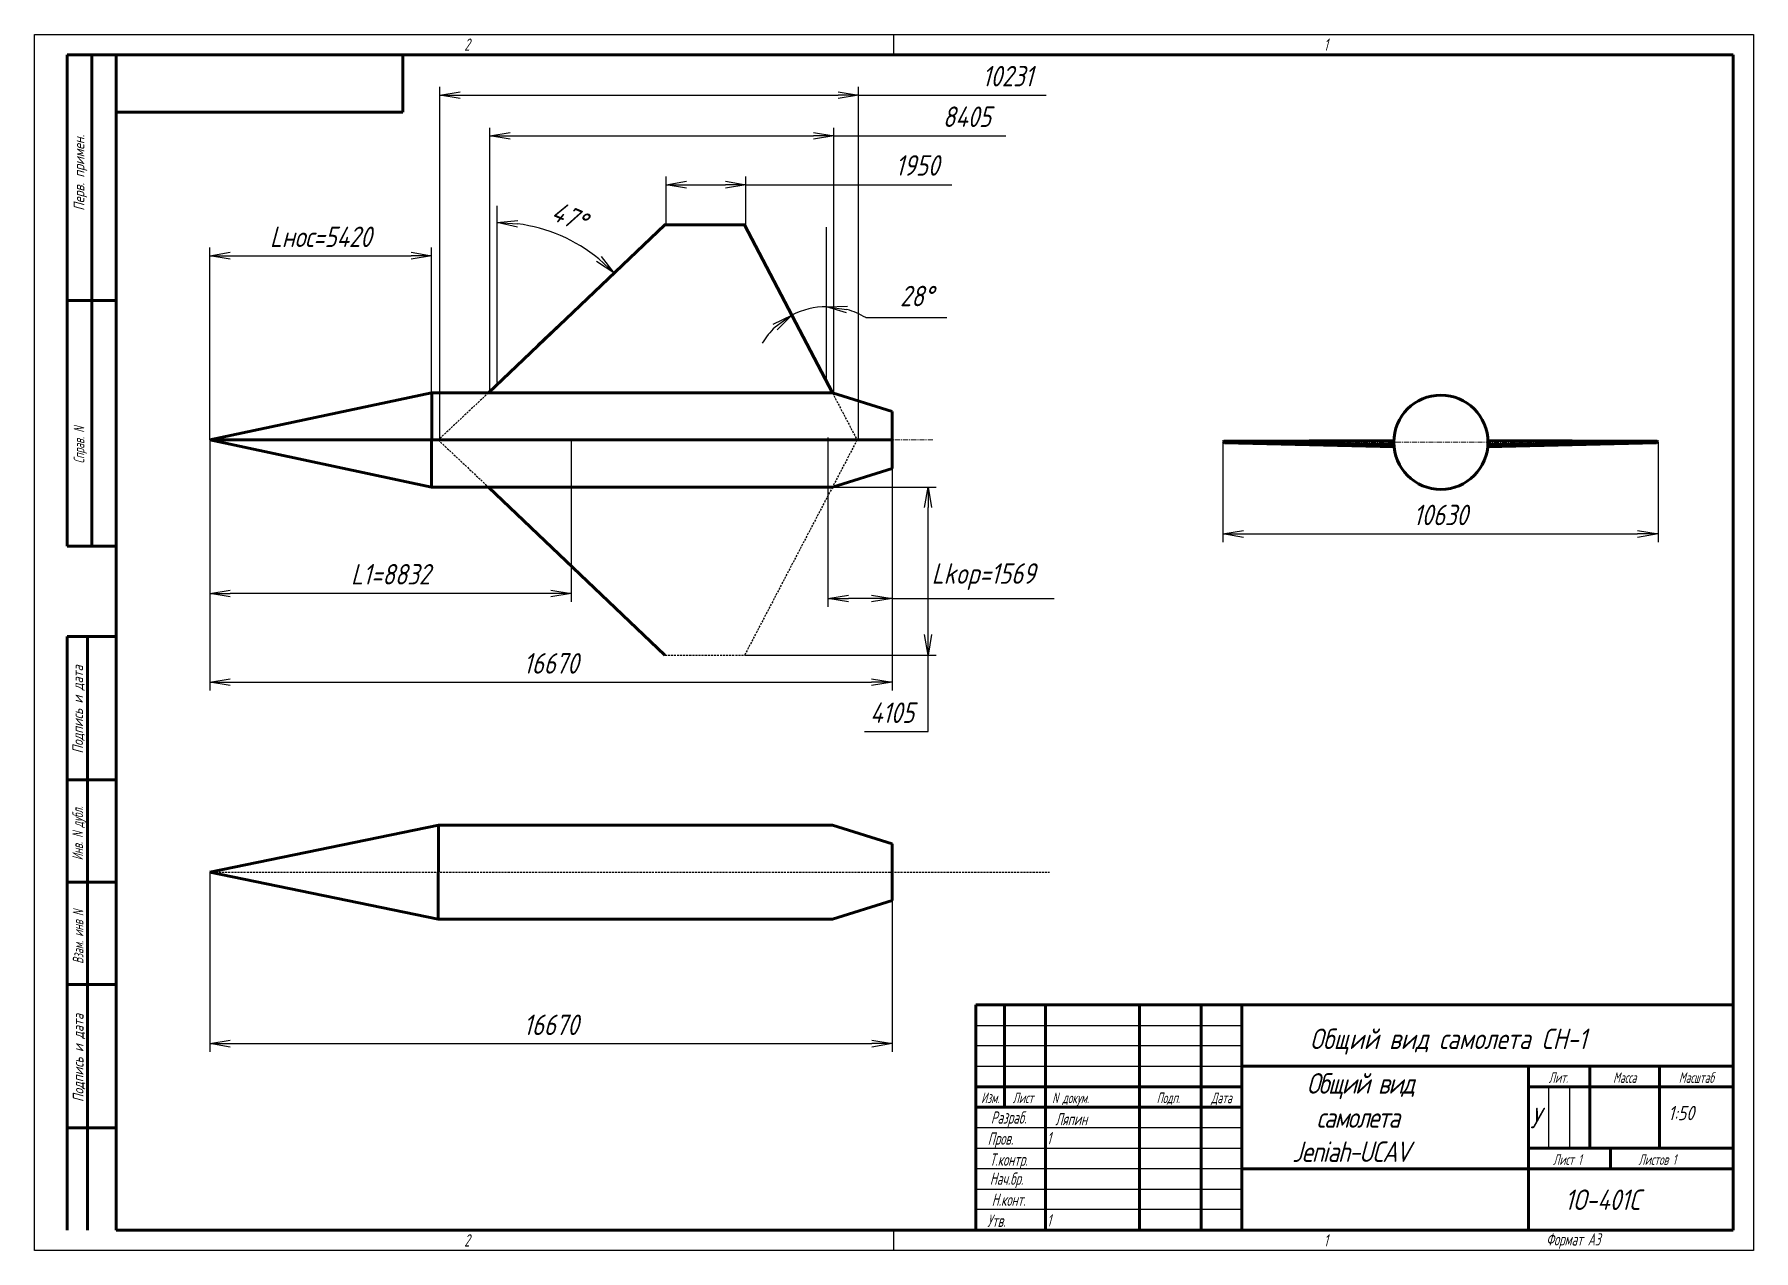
# Model space of a CAD drawing. Header units: millimetres. Extents: x -985956116104 to 1932156, y -552630487266 to 633586.
# Drawn here: x 6874.2 to 7294.2, y 33248.9 to 33545.9 of the extents above; entities that cross this region are included whole.
import ezdxf
from ezdxf.enums import TextEntityAlignment as Align

# ---------------------------------------------------------------- set-up
doc = ezdxf.new("R2010")
doc.units = ezdxf.units.MM
doc.linetypes.add('CENTER', pattern=[2, 1.25, -0.25, 0.25, -0.25])
doc.linetypes.add('DASHED', pattern=[0.75, 0.5, -0.25])
for name, color, linetype, lineweight in [('_basic (Основной)', 4, 'Continuous', 60), ('_contour (Тонкий)', 7, 'Continuous', 30), ('_invisible (Невидимый)', 1, 'DASHED', 30), ('_remote (Тонкий)', 9, 'Continuous', 30), ('_stencil (Трафарет)', 7, 'Continuous', 30), ('_text (Надписи)', 2, 'Continuous', 30), ('_ОСИ', 6, 'CENTER', 20), ('_ОСНОВНОЙ', 4, 'Continuous', 60)]:
    doc.layers.add(name, color=color, linetype=linetype, lineweight=lineweight)
doc.styles.add('ESKD', font='eskd.shx', dxfattribs={"oblique": 15, "height": 5})
doc.dimstyles.new('ESKD', dxfattribs={"dimtxt": 5, "dimasz": 5, "dimexe": 2, "dimexo": 0, "dimgap": 2, "dimtad": 1, "dimtoh": 1, "dimzin": 12, "dimdsep": 46, "dimtxsty": 'ESKD', "dimblk1": 'OPEN', "dimblk2": 'OPEN', "dimsah": 1, "dimcen": 5, "dimclrd": 256, "dimclre": 256, "dimclrt": 2, "dimadec": 0, "dimazin": 0, "dimtfac": 1, "dimtmove": 0, "dimatfit": 3, "dimldrblk": 'OPEN', "dimfxl": 1, "dimtolj": 1, "dimtzin": 12, "dimlwd": -1, "dimlwe": -1, "dimarcsym": 0})

msp = doc.modelspace()

# ---------------------------------------------------------------- texts
at = {"layer": '_basic (Основной)', "color": 30, "transparency": 33554687, "style": 'ESKD', "oblique": 15}
msp.add_text('Общий вид самолета CH-1', height=5, dxfattribs=at).set_placement((7185.833, 33298.127))
at = {"layer": '_contour (Тонкий)', "color": 2, "transparency": 33554687, "insert": (7169.207, 33292.237), "char_height": 5, "attachment_point": 1, "style": 'ESKD'}
msp.add_mtext_dynamic_manual_height_columns('\\pi15.82436;{\\T0.9;Общий вид\\P\\pi18.22485;самолета \\P\\pi12.27308;Jeniah-UCAV}', width=70.09073, gutter_width=12.5, heights=[25.222], dxfattribs=at)
at = {"layer": '_text (Надписи)', "transparency": 33554687, "style": 'ESKD', "oblique": 15, "width": 0.8}
for s, height, p in [('2', 3, (6979.207, 33541.913)), ('1', 3, (7189.207, 33541.913)), ('N докум.', 2.6, (7122.84, 33284.9)), ('Ляпин', 3, (7123.607, 33279.516)), ('1', 3, (7121.577, 33274.859)), ('1', 3, (7121.577, 33254.791)), ('2', 3, (6979.207, 33249.913)), ('1', 3, (7189.207, 33249.913)), ('Формат А3', 3, (7243.519, 33250.156))]:
    msp.add_text(s, height=height, dxfattribs=at).set_placement(p)
at = {"layer": '_text (Надписи)', "transparency": 33554687, "style": 'ESKD', "oblique": 15}
for s, p in [('Перв. примен.', (6886.412, 33512.108)), ('Подпись и дата', (6886.081, 33381.061)), ('Подпись и дата', (6886.214, 33295.952))]:
    msp.add_text(s, height=2.6, rotation=90, dxfattribs=at).set_placement(p, align=Align.CENTER)
at = {"layer": '_text (Надписи)', "transparency": 33554687, "style": 'ESKD', "oblique": 15, "width": 0.8}
for s, p in [('Справ. N', (6886.409, 33445.604)), ('Инв. N дубл.', (6886.075, 33350.808)), ('Взам. инв N', (6886.2, 33325.491))]:
    msp.add_text(s, height=2.6, rotation=90, dxfattribs=at).set_placement(p, align=Align.CENTER)
for s, height, p in [('Лит.', 2.6, (7246.497, 33289.87)), ('Масса', 2.6, (7262.72, 33289.87)), ('Масштаб', 2.6, (7280.218, 33289.87)), ('Изм.', 2.6, (7107.707, 33284.913)), ('Лист', 2.6, (7115.707, 33284.913)), ('Подп.', 2.6, (7151.207, 33284.913)), ('Дата', 2.6, (7164.207, 33284.913)), ('Разраб.', 3, (7112.207, 33279.913)), ('Пров.', 3, (7110.207, 33274.771)), ('Т.контр.', 3, (7112.207, 33269.628)), ('Лист 1', 2.6, (7248.694, 33269.841)), ('Листов 1', 2.6, (7270.668, 33269.841)), ('Hач.бр.', 3, (7111.707, 33264.985)), ('H.конт.', 3, (7112.207, 33259.842)), ('Утв.', 3, (7109.207, 33254.699))]:
    msp.add_text(s, height=height, dxfattribs=at).set_placement(p, align=Align.CENTER)
at = {"layer": '_text (Надписи)', "transparency": 33554687, "attachment_point": 1, "style": 'ESKD'}
for s, heights, insert, char_height in [('У', [0], (7239.635, 33283.799), 5), ('1:50', [3.5], (7273.363, 33284.256), 3.5)]:
    msp.add_mtext_dynamic_manual_height_columns(s, width=10.69599, gutter_width=25, heights=heights, dxfattribs=dict(at, insert=insert, char_height=char_height))
at = {"layer": '_text (Надписи)', "transparency": 33554687, "insert": (7239.207, 33263.831), "char_height": 5, "width": 50.53786, "attachment_point": 1, "line_spacing_factor": 0.857143, "style": 'ESKD'}
msp.add_mtext('\\pi8.87226;1О-401С', dxfattribs=at)

# ---------------------------------------------------------------- blocks, each defined once
blk = doc.blocks.new('_OPEN')
at = {"color": 0, "linetype": 'ByBlock'}
for p, q in [((-1, 0.167), (0, 0)), ((0, 0), (-1, -0.167)), ((0, 0), (-1, 0))]:
    blk.add_line(p, q, dxfattribs=at)
blk = doc.blocks.new('*D330')
at = {"layer": '_contour (Тонкий)', "transparency": 16777216}
for p, q in [((6917.05, 33446.87), (6917.05, 33385.72)), ((7083.75, 33446.87), (7083.75, 33385.72)), ((6922.05, 33387.72), (7078.75, 33387.72))]:
    blk.add_line(p, q, dxfattribs=at)
at = {"layer": 'Defpoints', "color": 0, "transparency": 16777216}
for p in [(6917.05, 33446.87), (7083.75, 33446.87), (7083.75, 33387.72)]:
    blk.add_point(p, dxfattribs=at)
at = {"layer": '_contour (Тонкий)', "transparency": 16777216, "xscale": 5, "yscale": 5, "zscale": 5, "rotation": 180}
blk.add_blockref('_OPEN', (6917.05, 33387.72), dxfattribs=at)
at = {"layer": '_contour (Тонкий)', "transparency": 16777216, "xscale": 5, "yscale": 5, "zscale": 5}
blk.add_blockref('_OPEN', (7083.75, 33387.72), dxfattribs=at)
at = {"layer": '_contour (Тонкий)', "color": 2, "transparency": 16777216, "insert": (7000.4, 33392.32), "char_height": 5, "attachment_point": 5, "style": 'ESKD'}
blk.add_mtext('\\A1;16670', dxfattribs=at)
blk = doc.blocks.new('*D331')
at = {"layer": '_contour (Тонкий)', "transparency": 16777216}
for p, q in [((7164.57, 33446.43), (7164.57, 33421.93)), ((7270.87, 33446.43), (7270.87, 33421.93)), ((7169.57, 33423.93), (7265.87, 33423.93))]:
    blk.add_line(p, q, dxfattribs=at)
at = {"layer": 'Defpoints', "color": 0, "transparency": 16777216}
for p in [(7164.57, 33446.43), (7270.87, 33446.43), (7270.87, 33423.93)]:
    blk.add_point(p, dxfattribs=at)
at = {"layer": '_contour (Тонкий)', "transparency": 16777216, "xscale": 5, "yscale": 5, "zscale": 5, "rotation": 180}
blk.add_blockref('_OPEN', (7164.57, 33423.93), dxfattribs=at)
at = {"layer": '_contour (Тонкий)', "transparency": 16777216, "xscale": 5, "yscale": 5, "zscale": 5}
blk.add_blockref('_OPEN', (7270.87, 33423.93), dxfattribs=at)
at = {"layer": '_contour (Тонкий)', "color": 2, "transparency": 16777216, "insert": (7217.72, 33428.56), "char_height": 5, "attachment_point": 5, "style": 'ESKD'}
blk.add_mtext('\\A1;10630', dxfattribs=at)
blk = doc.blocks.new('*D332')
at = {"layer": '_contour (Тонкий)', "transparency": 16777216}
for p, q in [((6987.27, 33462.83), (6987.27, 33501.98)), ((6997.15, 33470.17), (7017.19, 33489.05))]:
    blk.add_line(p, q, dxfattribs=at)
blk.add_arc((6987.27, 33460.87), 39.1, 50.6156, 82.6686, dxfattribs=at)
at = {"layer": '_contour (Тонкий)', "transparency": 16777216, "xscale": 5, "yscale": 5, "zscale": 5}
for p, rotation in [((6987.27, 33499.98), 176.3343022573885), ((7015.74, 33487.68), 316.9499232100155)]:
    blk.add_blockref('_OPEN', p, dxfattribs=dict(at, rotation=rotation))
at = {"layer": '_contour (Тонкий)', "color": 2, "transparency": 16777216, "insert": (7004.83, 33501.51), "char_height": 5, "attachment_point": 5, "rotation": 336.6421, "style": 'ESKD'}
blk.add_mtext('\\A1;47%%d', dxfattribs=at)
blk = doc.blocks.new('*D333')
at = {"layer": '_contour (Тонкий)', "transparency": 16777216}
for p, q in [((7067.33, 33461.9), (7058.32, 33479.11)), ((7067.75, 33462), (7067.75, 33481.42)), ((7077.29, 33476.75), (7097.15, 33476.75))]:
    blk.add_line(p, q, dxfattribs=at)
for start, end in [(90, 117.6117), (58.6603, 74.3301), (133.2815, 148.9514)]:
    blk.add_arc((7067.75, 33461.08), 18.34, start, end, dxfattribs=at)
at = {"layer": '_contour (Тонкий)', "transparency": 16777216, "xscale": 5, "yscale": 5, "zscale": 5}
for p, rotation in [((7067.75, 33479.42), 172.1650657960882), ((7059.25, 33477.33), 35.44659853733485)]:
    blk.add_blockref('_OPEN', p, dxfattribs=dict(at, rotation=rotation))
at = {"layer": '_contour (Тонкий)', "color": 2, "transparency": 16777216, "insert": (7089.72, 33482.02), "char_height": 5, "attachment_point": 5, "style": 'ESKD'}
blk.add_mtext('\\A1;28%%d', dxfattribs=at)
blk = doc.blocks.new('*D462')
at = {"layer": '_stencil (Трафарет)', "transparency": 16777216}
for p, q in [((6917.05, 33446.87), (6917.05, 33493.87)), ((6922.05, 33491.87), (6966.25, 33491.87)), ((6971.25, 33446.87), (6971.25, 33493.87))]:
    blk.add_line(p, q, dxfattribs=at)
at = {"layer": 'Defpoints', "color": 0, "transparency": 16777216}
for p in [(6971.25, 33491.87), (6917.05, 33446.87), (6971.25, 33446.87)]:
    blk.add_point(p, dxfattribs=at)
at = {"layer": '_stencil (Трафарет)', "transparency": 16777216, "xscale": 5, "yscale": 5, "zscale": 5, "rotation": 180}
blk.add_blockref('_OPEN', (6917.05, 33491.87), dxfattribs=at)
at = {"layer": '_stencil (Трафарет)', "transparency": 16777216, "xscale": 5, "yscale": 5, "zscale": 5}
blk.add_blockref('_OPEN', (6971.25, 33491.87), dxfattribs=at)
at = {"layer": '_stencil (Трафарет)', "color": 2, "transparency": 16777216, "insert": (6944.15, 33496.48), "char_height": 5, "attachment_point": 5, "style": 'ESKD'}
blk.add_mtext('\\A1;Lнос=5420', dxfattribs=at)
blk = doc.blocks.new('*D463')
at = {"layer": '_stencil (Трафарет)', "transparency": 16777216}
for p, q in [((6985.47, 33458.37), (6985.47, 33523.13)), ((6990.47, 33521.13), (7064.52, 33521.13)), ((7069.52, 33458.37), (7069.52, 33523.13)), ((7069.52, 33521.13), (7111.54, 33521.13))]:
    blk.add_line(p, q, dxfattribs=at)
at = {"layer": 'Defpoints', "color": 0, "transparency": 16777216}
for p in [(7069.52, 33521.13), (6985.47, 33458.37), (7069.52, 33458.37)]:
    blk.add_point(p, dxfattribs=at)
at = {"layer": '_stencil (Трафарет)', "transparency": 16777216, "xscale": 5, "yscale": 5, "zscale": 5, "rotation": 180}
blk.add_blockref('_OPEN', (6985.47, 33521.13), dxfattribs=at)
at = {"layer": '_stencil (Трафарет)', "transparency": 16777216, "xscale": 5, "yscale": 5, "zscale": 5}
blk.add_blockref('_OPEN', (7069.52, 33521.13), dxfattribs=at)
at = {"layer": '_stencil (Трафарет)', "color": 2, "transparency": 16777216, "insert": (7102.01, 33525.81), "char_height": 5, "attachment_point": 5, "style": 'ESKD'}
blk.add_mtext('\\A1;8405', dxfattribs=at)
blk = doc.blocks.new('*D464')
at = {"layer": '_stencil (Трафарет)', "transparency": 16777216}
for p, q in [((7028.55, 33499.42), (7028.55, 33511.21)), ((7033.55, 33509.21), (7043.05, 33509.21)), ((7048.05, 33499.42), (7048.05, 33511.21)), ((7048.05, 33509.21), (7098.31, 33509.21))]:
    blk.add_line(p, q, dxfattribs=at)
at = {"layer": 'Defpoints', "color": 0, "transparency": 16777216}
for p in [(7048.05, 33509.21), (7028.55, 33499.42), (7048.05, 33499.42)]:
    blk.add_point(p, dxfattribs=at)
at = {"layer": '_stencil (Трафарет)', "transparency": 16777216, "xscale": 5, "yscale": 5, "zscale": 5, "rotation": 180}
blk.add_blockref('_OPEN', (7028.55, 33509.21), dxfattribs=at)
at = {"layer": '_stencil (Трафарет)', "transparency": 16777216, "xscale": 5, "yscale": 5, "zscale": 5}
blk.add_blockref('_OPEN', (7048.05, 33509.21), dxfattribs=at)
at = {"layer": '_stencil (Трафарет)', "color": 2, "transparency": 16777216, "insert": (7089.89, 33513.92), "char_height": 5, "attachment_point": 5, "style": 'ESKD'}
blk.add_mtext('\\A1;1950', dxfattribs=at)
blk = doc.blocks.new('*D465')
at = {"layer": '_stencil (Трафарет)', "transparency": 16777216}
for p, q in [((6973.22, 33446.87), (6973.22, 33533.09)), ((7075.54, 33446.87), (7075.54, 33533.09)), ((6978.22, 33531.09), (7070.54, 33531.09)), ((7075.54, 33531.09), (7121.37, 33531.09))]:
    blk.add_line(p, q, dxfattribs=at)
at = {"layer": 'Defpoints', "color": 0, "transparency": 16777216}
for p in [(7075.54, 33531.09), (6973.22, 33446.87), (7075.54, 33446.87)]:
    blk.add_point(p, dxfattribs=at)
at = {"layer": '_stencil (Трафарет)', "transparency": 16777216, "xscale": 5, "yscale": 5, "zscale": 5, "rotation": 180}
blk.add_blockref('_OPEN', (6973.22, 33531.09), dxfattribs=at)
at = {"layer": '_stencil (Трафарет)', "transparency": 16777216, "xscale": 5, "yscale": 5, "zscale": 5}
blk.add_blockref('_OPEN', (7075.54, 33531.09), dxfattribs=at)
at = {"layer": '_stencil (Трафарет)', "color": 2, "transparency": 16777216, "insert": (7111.95, 33535.72), "char_height": 5, "attachment_point": 5, "style": 'ESKD'}
blk.add_mtext('\\A1;10231', dxfattribs=at)
blk = doc.blocks.new('*D466')
at = {"layer": '_stencil (Трафарет)', "transparency": 16777216}
for p, q in [((6917.05, 33446.87), (6917.05, 33407.37)), ((7005.37, 33446.87), (7005.37, 33407.37)), ((7000.37, 33409.37), (6922.05, 33409.37))]:
    blk.add_line(p, q, dxfattribs=at)
at = {"layer": 'Defpoints', "color": 0, "transparency": 16777216}
for p in [(6917.05, 33446.87), (7005.37, 33446.87), (6917.05, 33409.37)]:
    blk.add_point(p, dxfattribs=at)
at = {"layer": '_stencil (Трафарет)', "transparency": 16777216, "xscale": 5, "yscale": 5, "zscale": 5, "rotation": 180}
blk.add_blockref('_OPEN', (6917.05, 33409.37), dxfattribs=at)
at = {"layer": '_stencil (Трафарет)', "transparency": 16777216, "xscale": 5, "yscale": 5, "zscale": 5}
blk.add_blockref('_OPEN', (7005.37, 33409.37), dxfattribs=at)
at = {"layer": '_stencil (Трафарет)', "color": 2, "transparency": 16777216, "insert": (6961.21, 33414.08), "char_height": 5, "attachment_point": 5, "style": 'ESKD'}
blk.add_mtext('\\A1;L1=8832', dxfattribs=at)
blk = doc.blocks.new('*D467')
at = {"layer": '_stencil (Трафарет)', "transparency": 16777216}
for p, q in [((7068.06, 33447.48), (7068.06, 33406.15)), ((7083.75, 33446.87), (7083.75, 33406.15)), ((7078.75, 33408.15), (7073.06, 33408.15)), ((7083.75, 33408.15), (7123.35, 33408.15))]:
    blk.add_line(p, q, dxfattribs=at)
at = {"layer": 'Defpoints', "color": 0, "transparency": 16777216}
for p in [(7068.06, 33447.48), (7083.75, 33446.87), (7068.06, 33408.15)]:
    blk.add_point(p, dxfattribs=at)
at = {"layer": '_stencil (Трафарет)', "transparency": 16777216, "xscale": 5, "yscale": 5, "zscale": 5, "rotation": 180}
blk.add_blockref('_OPEN', (7068.06, 33408.15), dxfattribs=at)
at = {"layer": '_stencil (Трафарет)', "transparency": 16777216, "xscale": 5, "yscale": 5, "zscale": 5}
blk.add_blockref('_OPEN', (7083.75, 33408.15), dxfattribs=at)
at = {"layer": '_stencil (Трафарет)', "color": 2, "transparency": 16777216, "insert": (7106.05, 33413.5), "char_height": 5, "attachment_point": 5, "style": 'ESKD'}
blk.add_mtext('\\A1;Lkop=1569', dxfattribs=at)
blk = doc.blocks.new('*D468')
at = {"layer": '_stencil (Трафарет)', "transparency": 16777216}
for p, q in [((7069.17, 33435.37), (7094.52, 33435.37)), ((7092.52, 33399.33), (7092.52, 33430.37)), ((7047.7, 33394.33), (7094.52, 33394.33)), ((7092.52, 33375.66), (7092.52, 33394.33)), ((7076.98, 33375.66), (7092.52, 33375.66))]:
    blk.add_line(p, q, dxfattribs=at)
at = {"layer": 'Defpoints', "color": 0, "transparency": 16777216}
for p in [(7069.17, 33435.37), (7092.52, 33435.37), (7047.7, 33394.33)]:
    blk.add_point(p, dxfattribs=at)
at = {"layer": '_stencil (Трафарет)', "transparency": 16777216, "xscale": 5, "yscale": 5, "zscale": 5}
for p, rotation in [((7092.52, 33435.37), 90), ((7092.52, 33394.33), 270)]:
    blk.add_blockref('_OPEN', p, dxfattribs=dict(at, rotation=rotation))
at = {"layer": '_stencil (Трафарет)', "color": 2, "transparency": 16777216, "insert": (7083.75, 33380.27), "char_height": 5, "attachment_point": 5, "style": 'ESKD'}
blk.add_mtext('\\A1;4105', dxfattribs=at)
blk = doc.blocks.new('*D469')
at = {"layer": '_stencil (Трафарет)', "transparency": 16777216}
for p, q in [((7083.77, 33348.29), (7083.77, 33297.45)), ((6917.07, 33341.34), (6917.07, 33297.45)), ((6922.07, 33299.45), (7078.77, 33299.45))]:
    blk.add_line(p, q, dxfattribs=at)
at = {"layer": 'Defpoints', "color": 0, "transparency": 16777216}
for p in [(7083.77, 33348.29), (6917.07, 33341.34), (7083.77, 33299.45)]:
    blk.add_point(p, dxfattribs=at)
at = {"layer": '_stencil (Трафарет)', "transparency": 16777216, "xscale": 5, "yscale": 5, "zscale": 5, "rotation": 180}
blk.add_blockref('_OPEN', (6917.07, 33299.45), dxfattribs=at)
at = {"layer": '_stencil (Трафарет)', "transparency": 16777216, "xscale": 5, "yscale": 5, "zscale": 5}
blk.add_blockref('_OPEN', (7083.77, 33299.45), dxfattribs=at)
at = {"layer": '_stencil (Трафарет)', "color": 2, "transparency": 16777216, "insert": (7000.42, 33304.05), "char_height": 5, "attachment_point": 5, "style": 'ESKD'}
blk.add_mtext('\\A1;16670', dxfattribs=at)

# ---------------------------------------------------------------- dimensions: what is measured, and where the dimension line sits
at = {"layer": '_contour (Тонкий)', "transparency": 33554687}
for base, center, p1, p2, picture, middle in [((7007.497, 33494.34), (6987.274, 33460.873), (6997.15, 33470.175), (6987.274, 33462.829), '*D332', (7004.826, 33501.514)), ((7061.959, 33478.485), (7067.751, 33461.084), (7067.751, 33462.001), (7067.326, 33461.897), '*D333', (7089.721, 33482.018))]:
    dim = msp.add_angular_dim_3p(base=base, center=center, p1=p1, p2=p2, dimstyle='ESKD', dxfattribs=at)
    dim.commit()
    dim.dimension.update_dxf_attribs({"geometry": picture, "text_midpoint": middle})
for base, p1, p2, text, picture, middle in [((7083.75, 33387.716), (6917.05, 33446.873), (7083.75, 33446.873), '16670', '*D330', (7000.4, 33392.32)), ((7270.867, 33423.929), (7164.571, 33446.429), (7270.867, 33446.429), '10630', '*D331', (7217.719, 33428.559))]:
    dim = msp.add_linear_dim(base=base, p1=p1, p2=p2, text=text, dimstyle='ESKD', dxfattribs=at)
    dim.commit()
    dim.dimension.update_dxf_attribs({"geometry": picture, "text_midpoint": middle})
at = {"layer": '_stencil (Трафарет)', "transparency": 33554687}
for base, p1, p2, text, picture, middle in [((7075.536, 33531.092), (6973.224, 33446.873), (7075.536, 33446.873), '10231', '*D465', (7111.951, 33531.092)), ((7069.521, 33521.133), (6985.473, 33458.373), (7069.521, 33458.373), '8405', '*D463', (7102.014, 33521.133)), ((7048.053, 33509.21), (7028.553, 33499.419), (7048.053, 33499.419), '1950', '*D464', (7089.892, 33509.21)), ((7068.062, 33408.146), (7083.75, 33446.873), (7068.062, 33447.482), 'Lkop=1569', '*D467', (7106.051, 33408.146))]:
    dim = msp.add_linear_dim(base=base, p1=p1, p2=p2, text=text, dimstyle='ESKD', dxfattribs=at)
    dim.commit()
    dim.dimension.update_dxf_attribs({"geometry": picture, "text_midpoint": middle, "dimtype": 160})
for base, p1, p2, text, picture, middle in [((6971.25, 33491.873), (6917.05, 33446.873), (6971.25, 33446.873), 'Lнос=5420', '*D462', (6944.15, 33496.477)), ((6917.05, 33409.373), (7005.367, 33446.873), (6917.05, 33446.873), 'L1=8832', '*D466', (6961.209, 33414.081)), ((7083.772, 33299.447), (6917.072, 33341.336), (7083.772, 33348.286), '16670', '*D469', (7000.422, 33304.051))]:
    dim = msp.add_linear_dim(base=base, p1=p1, p2=p2, text=text, dimstyle='ESKD', dxfattribs=at)
    dim.commit()
    dim.dimension.update_dxf_attribs({"geometry": picture, "text_midpoint": middle})
dim = msp.add_linear_dim(base=(7092.523, 33435.373), p1=(7047.7, 33394.328), p2=(7069.168, 33435.373), angle=90, text='4105', dimstyle='ESKD', dxfattribs=at)
dim.commit()
dim.dimension.update_dxf_attribs({"geometry": '*D468', "text_midpoint": (7083.75, 33375.662), "dimtype": 160})

# ---------------------------------------------------------------- linework, layer by layer
at = {"layer": '_basic (Основной)', "transparency": 33554687}
for p, q in [((6882.207, 33540.913), (6894.207, 33540.913)), ((6882.207, 33420.913), (6882.207, 33540.913)), ((6888.207, 33540.913), (6888.207, 33420.913)), ((6894.207, 33253.913), (6894.207, 33540.913)), ((6894.207, 33540.913), (7289.207, 33540.913)), ((6964.207, 33526.913), (6964.207, 33540.913)), ((7289.207, 33540.913), (7289.207, 33253.913)), ((6894.207, 33526.913), (6964.207, 33526.913)), ((6882.207, 33480.913), (6894.207, 33480.913)), ((6917.05, 33446.873), (6971.25, 33458.373)), ((6971.279, 33458.373), (6971.221, 33435.373)), ((6971.25, 33458.373), (7069.168, 33458.373)), ((7069.168, 33458.373), (7083.75, 33453.823)), ((7083.75, 33439.923), (7083.75, 33453.823)), ((6917.05, 33446.873), (7037.95, 33446.873)), ((6917.05, 33446.873), (7080.109, 33446.873)), ((6917.05, 33446.873), (7067.85, 33446.873)), ((6917.05, 33446.873), (7037.95, 33446.873)), ((6917.05, 33446.873), (7080.109, 33446.873)), ((6917.05, 33446.873), (7067.85, 33446.873)), ((7083.75, 33446.873), (6917.05, 33446.873)), ((6917.05, 33446.873), (7037.95, 33446.873)), ((6917.05, 33446.873), (7080.109, 33446.873)), ((6917.05, 33446.873), (7067.85, 33446.873)), ((6917.05, 33446.873), (7037.95, 33446.873)), ((6917.05, 33446.873), (7080.109, 33446.873)), ((6917.05, 33446.873), (7067.85, 33446.873)), ((7083.75, 33446.873), (6917.05, 33446.873)), ((6917.05, 33446.873), (7037.95, 33446.873)), ((6917.05, 33446.873), (7080.109, 33446.873)), ((6917.05, 33446.873), (7067.85, 33446.873)), ((6917.05, 33446.873), (7037.95, 33446.873)), ((6917.05, 33446.873), (7080.109, 33446.873)), ((6917.05, 33446.873), (7067.85, 33446.873)), ((7083.75, 33446.873), (6917.05, 33446.873)), ((6917.05, 33446.873), (7037.95, 33446.873)), ((6917.05, 33446.873), (7080.109, 33446.873)), ((6917.05, 33446.873), (7067.85, 33446.873)), ((6917.05, 33446.873), (7037.95, 33446.873)), ((6917.05, 33446.873), (7080.109, 33446.873)), ((6917.05, 33446.873), (7067.85, 33446.873)), ((7083.75, 33446.873), (6917.05, 33446.873)), ((6917.05, 33446.873), (7037.95, 33446.873)), ((6917.05, 33446.873), (7080.109, 33446.873)), ((6917.05, 33446.873), (7067.85, 33446.873)), ((6917.05, 33446.873), (7037.95, 33446.873)), ((6917.05, 33446.873), (7080.109, 33446.873)), ((6917.05, 33446.873), (7067.85, 33446.873)), ((7083.75, 33446.873), (6917.05, 33446.873)), ((6917.05, 33446.873), (7037.95, 33446.873)), ((6917.05, 33446.873), (7080.109, 33446.873)), ((6917.05, 33446.873), (7067.85, 33446.873)), ((6917.05, 33446.873), (7037.95, 33446.873)), ((6917.05, 33446.873), (7080.109, 33446.873)), ((6917.05, 33446.873), (7067.85, 33446.873)), ((7083.75, 33446.873), (6917.05, 33446.873)), ((6917.05, 33446.873), (7037.95, 33446.873)), ((6917.05, 33446.873), (7080.109, 33446.873)), ((6917.05, 33446.873), (7067.85, 33446.873)), ((6917.05, 33446.873), (7037.95, 33446.873)), ((6917.05, 33446.873), (7080.109, 33446.873)), ((6917.05, 33446.873), (7067.85, 33446.873)), ((7083.75, 33446.873), (6917.05, 33446.873)), ((6917.05, 33446.873), (7037.95, 33446.873)), ((6917.05, 33446.873), (7080.109, 33446.873)), ((6917.05, 33446.873), (7067.85, 33446.873)), ((6917.05, 33446.873), (7037.95, 33446.873)), ((6917.05, 33446.873), (7080.109, 33446.873)), ((6917.05, 33446.873), (7067.85, 33446.873)), ((7083.75, 33446.873), (6917.05, 33446.873)), ((6917.05, 33446.873), (7037.95, 33446.873)), ((6917.05, 33446.873), (7080.109, 33446.873)), ((6917.05, 33446.873), (7067.85, 33446.873)), ((6917.05, 33446.873), (7037.95, 33446.873)), ((6917.05, 33446.873), (7080.109, 33446.873)), ((6917.05, 33446.873), (7067.85, 33446.873)), ((7083.75, 33446.873), (6917.05, 33446.873)), ((6917.05, 33446.873), (7037.95, 33446.873)), ((6917.05, 33446.873), (7080.109, 33446.873)), ((6917.05, 33446.873), (7067.85, 33446.873)), ((6917.05, 33446.873), (7037.95, 33446.873)), ((6917.05, 33446.873), (7080.109, 33446.873)), ((6917.05, 33446.873), (7067.85, 33446.873)), ((7083.75, 33446.873), (6917.05, 33446.873)), ((6917.05, 33446.873), (7037.95, 33446.873)), ((6917.05, 33446.873), (7080.109, 33446.873)), ((6917.05, 33446.873), (7067.85, 33446.873)), ((6917.05, 33446.873), (7037.95, 33446.873)), ((6917.05, 33446.873), (7080.109, 33446.873)), ((6917.05, 33446.873), (7067.85, 33446.873)), ((7083.75, 33446.873), (6917.05, 33446.873)), ((6917.05, 33446.873), (7037.95, 33446.873)), ((6917.05, 33446.873), (7080.109, 33446.873)), ((6917.05, 33446.873), (7067.85, 33446.873)), ((6917.05, 33446.873), (7037.95, 33446.873)), ((6917.05, 33446.873), (7080.109, 33446.873)), ((6917.05, 33446.873), (7067.85, 33446.873)), ((7083.75, 33446.873), (6917.05, 33446.873)), ((6917.05, 33446.873), (7037.95, 33446.873)), ((6917.05, 33446.873), (7080.109, 33446.873)), ((6917.05, 33446.873), (7067.85, 33446.873)), ((6917.05, 33446.873), (7037.95, 33446.873)), ((6917.05, 33446.873), (7080.109, 33446.873)), ((6917.05, 33446.873), (7067.85, 33446.873)), ((7083.75, 33446.873), (6917.05, 33446.873)), ((6917.05, 33446.873), (7037.95, 33446.873)), ((6917.05, 33446.873), (7080.109, 33446.873)), ((6917.05, 33446.873), (7067.85, 33446.873)), ((6917.05, 33446.873), (7037.95, 33446.873)), ((6917.05, 33446.873), (7080.109, 33446.873)), ((6917.05, 33446.873), (7067.85, 33446.873)), ((7083.75, 33446.873), (6917.05, 33446.873)), ((6917.05, 33446.873), (7037.95, 33446.873)), ((6917.05, 33446.873), (7080.109, 33446.873)), ((6917.05, 33446.873), (7067.85, 33446.873)), ((6917.05, 33446.873), (7037.95, 33446.873)), ((6917.05, 33446.873), (7080.109, 33446.873)), ((6917.05, 33446.873), (7067.85, 33446.873)), ((6917.05, 33446.873), (7037.95, 33446.873)), ((6917.05, 33446.873), (7080.109, 33446.873)), ((6917.05, 33446.873), (7067.85, 33446.873)), ((6917.05, 33446.873), (7037.95, 33446.873)), ((6917.05, 33446.873), (7080.109, 33446.873)), ((6971.221, 33435.373), (6917.05, 33446.873)), ((7164.859, 33446.618), (7164.571, 33446.429)), ((7164.571, 33446.429), (7164.93, 33446.185)), ((7206.318, 33445.847), (7164.571, 33446.429)), ((7206.316, 33446.725), (7164.859, 33446.618)), ((7164.93, 33446.185), (7206.363, 33445.19)), ((7270.507, 33446.185), (7229.255, 33445.194)), ((7229.3, 33445.85), (7270.867, 33446.429)), ((7229.301, 33446.725), (7270.578, 33446.618)), ((7270.867, 33446.429), (7270.507, 33446.185)), ((7270.578, 33446.618), (7270.867, 33446.429)), ((7083.75, 33439.923), (7069.168, 33435.373)), ((6971.221, 33435.373), (7069.168, 33435.373)), ((6882.207, 33420.913), (6894.207, 33420.913)), ((6894.207, 33398.913), (6882.207, 33398.913)), ((6882.207, 33253.913), (6882.207, 33398.913)), ((6887.207, 33398.913), (6887.207, 33253.913)), ((6882.207, 33363.913), (6894.207, 33363.913)), ((6917.072, 33341.336), (6972.922, 33352.836)), ((6972.922, 33352.836), (6972.863, 33329.836)), ((6972.922, 33352.836), (7069.19, 33352.836)), ((7069.19, 33352.836), (7083.772, 33348.286)), ((7083.772, 33334.386), (7083.772, 33348.286)), ((6972.863, 33329.836), (6917.072, 33341.336)), ((6894.207, 33338.913), (6882.207, 33338.913)), ((7083.772, 33334.386), (7069.19, 33329.836)), ((6972.863, 33329.836), (7069.19, 33329.836)), ((6882.207, 33313.913), (6894.207, 33313.913)), ((7169.207, 33253.913), (7169.207, 33308.913)), ((6894.207, 33278.913), (6882.207, 33278.913)), ((7289.207, 33253.913), (6894.207, 33253.913))]:
    msp.add_line(p, q, dxfattribs=at)
at = {"layer": '_basic (Основной)', "color": 4, "transparency": 33554687}
msp.add_line((6985.12, 33435.373), (7028.2, 33394.328), dxfattribs=at)
at = {"layer": '_basic (Основной)', "linetype": 'Continuous', "transparency": 33554687}
for p, q in [((7104.207, 33308.913), (7289.207, 33308.913)), ((7104.207, 33253.913), (7104.207, 33308.913)), ((7111.207, 33283.913), (7111.207, 33308.913)), ((7121.207, 33308.913), (7121.207, 33253.913)), ((7144.207, 33253.913), (7144.207, 33308.913)), ((7159.207, 33308.913), (7159.207, 33253.913)), ((7289.207, 33293.913), (7169.207, 33293.913)), ((7239.207, 33293.913), (7239.207, 33253.913)), ((7254.207, 33293.913), (7254.207, 33273.913)), ((7271.207, 33273.913), (7271.207, 33293.913)), ((7169.207, 33288.913), (7104.207, 33288.913)), ((7239.207, 33288.913), (7289.207, 33288.913)), ((7104.207, 33283.913), (7169.207, 33283.913)), ((7289.207, 33273.913), (7239.207, 33273.913)), ((7259.207, 33268.913), (7259.207, 33273.913)), ((7169.207, 33268.913), (7289.207, 33268.913))]:
    msp.add_line(p, q, dxfattribs=at)
at = {"layer": '_basic (Основной)', "transparency": 33554687}
msp.add_circle((7217.809, 33446.307), 11.5, dxfattribs=at)
at = {"layer": '_contour (Тонкий)', "transparency": 33554687}
for p, q in [((6874.207, 33248.913), (6874.207, 33545.913)), ((6874.207, 33545.913), (7294.207, 33545.913)), ((7084.207, 33540.913), (7084.207, 33545.913)), ((7294.207, 33545.913), (7294.207, 33248.913)), ((6987.274, 33460.873), (6987.274, 33504.013)), ((7067.751, 33461.084), (7067.751, 33498.877)), ((7084.207, 33248.913), (7084.207, 33253.913)), ((7294.207, 33248.913), (6874.207, 33248.913))]:
    msp.add_line(p, q, dxfattribs=at)
at = {"layer": '_invisible (Невидимый)', "color": 4, "transparency": 33554687}
for p, q in [((7028.2, 33499.419), (7047.7, 33499.419)), ((7067.751, 33461.084), (7047.7, 33499.419)), ((6917.05, 33446.873), (6957.05, 33446.873)), ((6917.05, 33446.873), (6973.05, 33446.873)), ((6917.05, 33446.873), (6957.05, 33446.873)), ((6917.05, 33446.873), (6973.05, 33446.873)), ((6917.05, 33446.873), (6957.05, 33446.873)), ((6917.05, 33446.873), (6973.05, 33446.873)), ((6917.05, 33446.873), (6957.05, 33446.873)), ((6917.05, 33446.873), (6973.05, 33446.873)), ((6917.05, 33446.873), (6957.05, 33446.873)), ((6917.05, 33446.873), (6973.05, 33446.873)), ((6917.05, 33446.873), (6957.05, 33446.873)), ((6917.05, 33446.873), (6973.05, 33446.873)), ((6917.05, 33446.873), (6957.05, 33446.873)), ((6917.05, 33446.873), (6973.05, 33446.873)), ((6917.05, 33446.873), (6957.05, 33446.873)), ((6917.05, 33446.873), (6973.05, 33446.873)), ((6917.05, 33446.873), (6957.05, 33446.873)), ((6917.05, 33446.873), (6973.05, 33446.873)), ((6917.05, 33446.873), (6957.05, 33446.873)), ((6917.05, 33446.873), (6973.05, 33446.873)), ((6917.05, 33446.873), (6957.05, 33446.873)), ((6917.05, 33446.873), (6973.05, 33446.873)), ((6917.05, 33446.873), (6957.05, 33446.873)), ((6917.05, 33446.873), (6973.05, 33446.873)), ((6917.05, 33446.873), (6957.05, 33446.873)), ((6917.05, 33446.873), (6973.05, 33446.873)), ((6917.05, 33446.873), (6957.05, 33446.873)), ((6917.05, 33446.873), (6973.05, 33446.873)), ((6917.05, 33446.873), (6957.05, 33446.873)), ((6917.05, 33446.873), (6973.05, 33446.873)), ((6917.05, 33446.873), (6957.05, 33446.873)), ((6917.05, 33446.873), (6973.05, 33446.873)), ((6917.05, 33446.873), (6957.05, 33446.873)), ((6917.05, 33446.873), (6973.05, 33446.873)), ((6917.05, 33446.873), (6957.05, 33446.873)), ((6917.05, 33446.873), (6973.05, 33446.873)), ((6917.05, 33446.873), (6957.05, 33446.873)), ((6917.05, 33446.873), (6973.05, 33446.873)), ((6917.05, 33446.873), (6957.05, 33446.873)), ((6917.05, 33446.873), (6973.05, 33446.873)), ((6917.05, 33446.873), (6957.05, 33446.873)), ((6917.05, 33446.873), (6973.05, 33446.873)), ((6917.05, 33446.873), (6957.05, 33446.873)), ((6917.05, 33446.873), (6973.05, 33446.873)), ((6917.05, 33446.873), (6957.05, 33446.873)), ((6917.05, 33446.873), (6973.05, 33446.873)), ((6917.05, 33446.873), (6957.05, 33446.873)), ((6917.05, 33446.873), (6973.05, 33446.873)), ((6917.05, 33446.873), (6957.05, 33446.873)), ((6917.05, 33446.873), (6973.05, 33446.873)), ((6917.05, 33446.873), (6957.05, 33446.873)), ((6917.05, 33446.873), (6973.05, 33446.873)), ((6917.05, 33446.873), (6957.05, 33446.873)), ((6917.05, 33446.873), (6973.05, 33446.873)), ((6917.05, 33446.873), (6957.05, 33446.873)), ((6917.05, 33446.873), (6973.05, 33446.873)), ((6917.05, 33446.873), (6957.05, 33446.873)), ((6917.05, 33446.873), (6973.05, 33446.873)), ((6917.05, 33446.873), (6957.05, 33446.873)), ((6917.05, 33446.873), (6973.05, 33446.873)), ((6917.05, 33446.873), (6957.05, 33446.873)), ((6917.05, 33446.873), (6973.05, 33446.873)), ((6917.05, 33446.873), (6957.05, 33446.873)), ((6917.05, 33446.873), (6973.05, 33446.873)), ((7069.168, 33435.373), (7047.7, 33394.328)), ((7028.2, 33394.328), (7047.7, 33394.328))]:
    msp.add_line(p, q, dxfattribs=at)
at = {"layer": '_invisible (Невидимый)', "transparency": 33554687}
for p, q in [((6985.12, 33458.373), (6972.871, 33446.873)), ((7069.168, 33458.373), (7075.183, 33446.873)), ((6972.871, 33446.873), (6985.12, 33435.373)), ((7075.183, 33446.873), (7069.168, 33435.373)), ((6917.072, 33341.336), (7122.168, 33341.336))]:
    msp.add_line(p, q, dxfattribs=at)
at = {"layer": '_remote (Тонкий)', "linetype": 'Continuous', "transparency": 33554687}
for p, q in [((7104.207, 33303.913), (7169.207, 33303.913)), ((7169.207, 33298.913), (7104.207, 33298.913)), ((7104.207, 33293.913), (7169.207, 33293.913)), ((7169.207, 33278.913), (7104.207, 33278.913)), ((7104.207, 33273.913), (7169.207, 33273.913)), ((7169.207, 33268.913), (7104.207, 33268.913)), ((7104.207, 33263.913), (7169.207, 33263.913)), ((7169.207, 33258.913), (7104.207, 33258.913))]:
    msp.add_line(p, q, dxfattribs=at)
at = {"layer": '_remote (Тонкий)', "transparency": 33554687}
for p, q in [((7244.207, 33273.913), (7244.207, 33288.913)), ((7249.207, 33288.913), (7249.207, 33273.913))]:
    msp.add_line(p, q, dxfattribs=at)
at = {"layer": '_stencil (Трафарет)', "transparency": 33554687}
for p, q in [((6973.05, 33446.873), (7075.183, 33446.873)), ((7024.117, 33446.873), (7000.4, 33446.873)), ((7075.183, 33446.873), (7024.117, 33446.873))]:
    msp.add_line(p, q, dxfattribs=at)
at = {"layer": '_ОСИ', "transparency": 33554687}
for p, q in [((6917.05, 33446.873), (7067.85, 33446.873)), ((7093.685, 33446.873), (6917.05, 33446.873)), ((7164.751, 33446.307), (7270.867, 33446.307))]:
    msp.add_line(p, q, dxfattribs=at)
at = {"layer": '_ОСНОВНОЙ', "transparency": 33554687}
msp.add_lwpolyline([(6985.12, 33458.373), (7028.2, 33499.419), (7047.7, 33499.419), (7069.168, 33458.373)], dxfattribs=at)

msp.set_redraw_order([(e.dxf.handle, doc.entitydb.next_handle()) for e in msp.query("TEXT MTEXT ATTDEF DIMENSION ARC_DIMENSION")])  # texts and dimensions are drawn at this point

doc.saveas('drawing.dxf')
